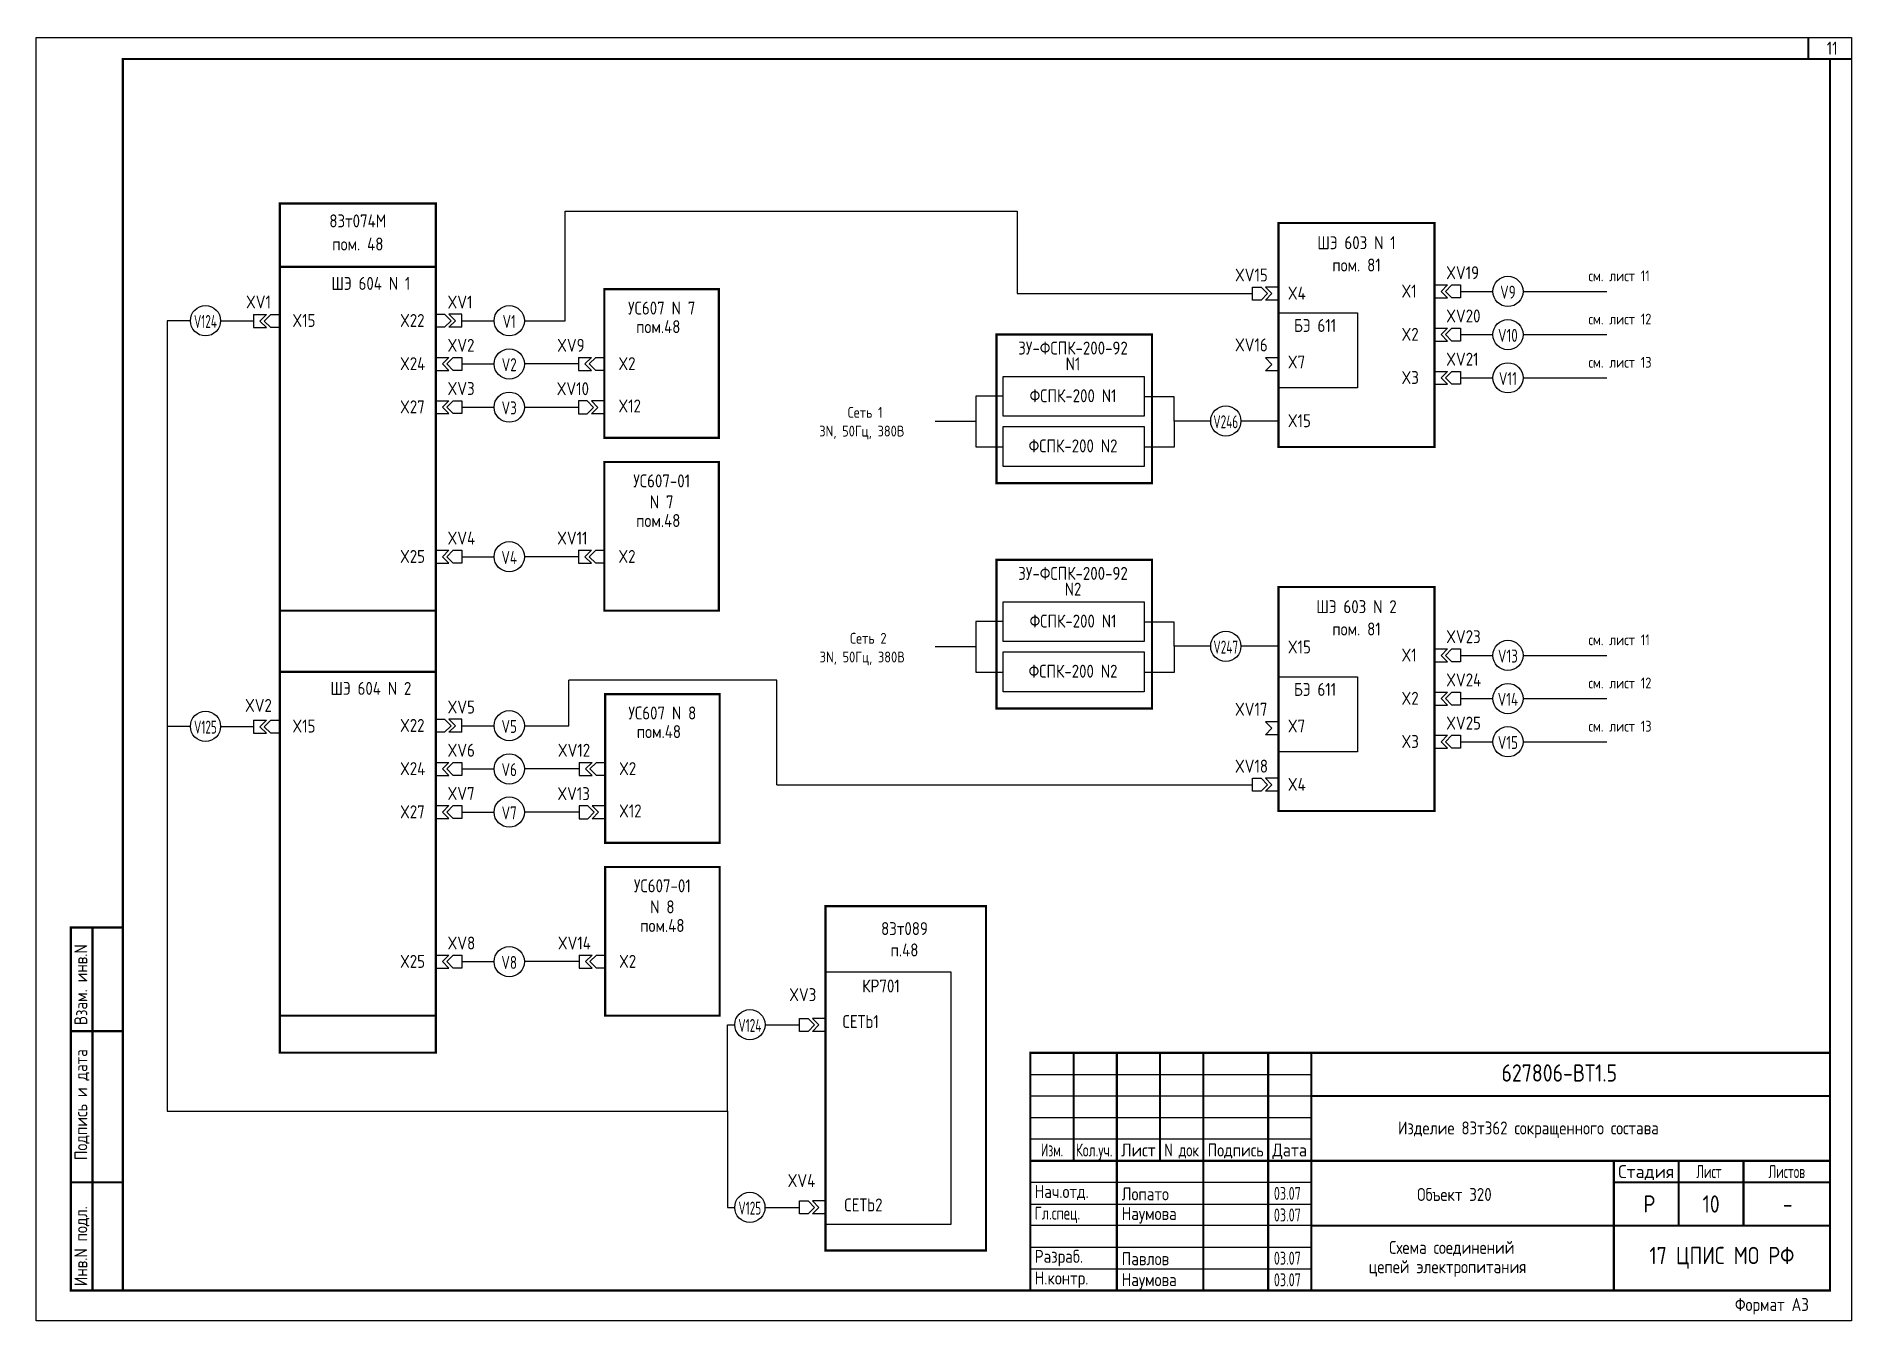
# Model space of a CAD drawing. Header units: millimetres. Extents: x -1014 to 2091, y -2505 to -1739.
# Drawn here: x -1014 to -593.8, y -2036.3 to -1739.1 of the extents above; entities that cross this region are included whole.
import ezdxf
from ezdxf.enums import TextEntityAlignment as Align

# ---------------------------------------------------------------- set-up
doc = ezdxf.new("R2010")
doc.units = ezdxf.units.MM
doc.layers.add('FORMAT', color=7, linetype='Continuous')
doc.styles.add('SIMPLEX', font='simplex.shx', dxfattribs={"width": 0.75})
doc.styles.add('SIMPLEX1', font='Simplex.shx', dxfattribs={"width": 0.8})
doc.styles.add('SN', font='Simplex.shx', dxfattribs={"width": 0.8, "oblique": 15})
doc.styles.get("Standard").update_dxf_attribs({"font": 'simplex.shx', "width": 0.8, "height": 2.5})

msp = doc.modelspace()

# ---------------------------------------------------------------- texts
at = {"width": 0.8}
for s, p in [('83т074М', (-939.61, -1781.81)), ('пом. 48', (-939.61, -1787.16)), ('ШЭ 603 N 1', (-708.55, -1786.86)), ('ШЭ 604 N 1', (-936.59, -1796.28)), ('УС607 N 7', (-869.31, -1801.98)), ('пом.48 ', (-869.31, -1806.29)), ('ЗУ-ФСПК-200-92', (-774.14, -1811.24)), ('N1', (-774.14, -1814.89)), ('ФСПК-200 N1', (-774.14, -1822.28)), ('ФСПК-200 N2', (-774.14, -1833.88)), ('УС607-01', (-869.31, -1841.98)), ('N 7', (-869.31, -1846.85)), ('пом.48 ', (-869.31, -1851.16)), ('ЗУ-ФСПК-200-92', (-774.14, -1863.39)), ('N2', (-774.14, -1867.04)), ('ШЭ 603 N 2', (-708.55, -1871.09)), ('ФСПК-200 N1', (-774.14, -1874.43)), ('ФСПК-200 N2', (-774.14, -1886.03)), ('ШЭ 604 N 2', (-936.59, -1890)), ('УС607 N 8', (-869.16, -1895.7)), ('пом.48 ', (-869.16, -1900.01)), ('УС607-01', (-869.16, -1935.7)), ('N 8', (-869.16, -1940.57)), ('пом.48', (-869.16, -1944.88))]:
    msp.add_text(s, height=3, dxfattribs=at).set_placement(p, align=Align.MIDDLE_CENTER)
at = {"linetype": 'Continuous', "style": 'SIMPLEX1', "width": 0.8}
for s, p in [('XV15', (-736.67, -1795.83)), ('XV19', (-687.79, -1795.31)), ('X4', (-724.43, -1800.03)), ('X1', (-698.13, -1799.56)), ('XV1', (-918.85, -1802.1)), ('XV20', (-687.79, -1805.31)), ('X15', (-954.75, -1806.35)), ('X22', (-929.85, -1806.35)), ('БЭ 611', (-723.01, -1807.51)), ('X2', (-698.13, -1809.56)), ('XV2', (-918.85, -1812.1)), ('XV9', (-893.49, -1812.1)), ('XV16', (-736.67, -1812.01)), ('X24', (-929.85, -1816.35)), ('X2', (-879.32, -1816.35)), ('X7', (-724.43, -1815.97)), ('XV21', (-687.79, -1815.31)), ('XV3', (-918.85, -1822.1)), ('XV10', (-893.6, -1822.15)), ('X3', (-698.13, -1819.56)), ('X27', (-929.85, -1826.35)), ('X12', (-879.32, -1826.14)), ('X15', (-724.43, -1829.56)), ('XV4', (-918.85, -1856.72)), ('XV11', (-893.49, -1856.72)), ('X25', (-929.85, -1860.96)), ('X2', (-879.32, -1860.96)), ('XV23', (-687.79, -1879.54)), ('X15', (-724.43, -1881.91)), ('X1', (-698.13, -1883.79)), ('XV24', (-687.79, -1889.54)), ('БЭ 611', (-723.01, -1891.74)), ('X2', (-698.13, -1893.79)), ('XV5', (-918.85, -1895.82)), ('XV17', (-736.67, -1896.33)), ('X15', (-954.75, -1900.22)), ('X22', (-929.85, -1900.07)), ('X7', (-724.43, -1900.21)), ('XV25', (-687.79, -1899.54)), ('XV6', (-918.85, -1905.82)), ('XV12', (-893.33, -1905.82)), ('X3', (-698.13, -1903.79)), ('X24', (-929.85, -1910.07)), ('X2', (-879.17, -1910.07)), ('XV18', (-736.67, -1909.5)), ('X4', (-724.43, -1913.71)), ('XV7', (-918.85, -1915.82)), ('XV13', (-893.44, -1915.87)), ('X27', (-929.85, -1920.07)), ('X12', (-879.17, -1919.86)), ('XV8', (-918.85, -1950.44)), ('XV14', (-893.33, -1950.44)), ('X25', (-929.85, -1954.68)), ('X2', (-879.17, -1954.68))]:
    msp.add_text(s, height=3, dxfattribs=at).set_placement(p)
at = {"color": 2, "width": 0.8}
for p in [(-708.55, -1792.02), (-708.55, -1876.26)]:
    msp.add_text('пом. 81', height=3, dxfattribs=at).set_placement(p, align=Align.MIDDLE_CENTER)
at = {"width": 0.8}
for s, p in [('см. лист 11', (-654.88, -1795.78)), ('см. лист 12', (-654.88, -1805.78)), ('см. лист 13', (-654.88, -1815.78)), ('Сеть 1', (-826.26, -1827.38)), ('3N, 50Гц, 380В', (-832.85, -1831.71)), ('Сеть 2', (-825.72, -1879.65)), ('см. лист 11', (-654.88, -1880.01)), ('3N, 50Гц, 380В', (-832.76, -1883.98)), ('см. лист 12', (-654.88, -1890.01)), ('см. лист 13', (-654.88, -1900.01))]:
    msp.add_text(s, height=2.5, dxfattribs=at).set_placement(p)
at = {"color": 4, "linetype": 'Continuous', "style": 'SIMPLEX1'}
for s, width, p in [('V9', 0.7, (-673.52, -1798.3)), ('V124', 0.6, (-974.87, -1805.09)), ('V1', 0.7, (-904.59, -1805.09)), ('V10', 0.7, (-673.52, -1808.3)), ('V2', 0.7, (-904.59, -1815.09)), ('V11', 0.7, (-673.52, -1818.3)), ('V3', 0.7, (-904.59, -1825.09)), ('V246', 0.6, (-738.8, -1828.3)), ('V4', 0.7, (-904.59, -1859.71)), ('V247', 0.6, (-738.8, -1880.45)), ('V13', 0.7, (-673.52, -1882.53)), ('V14', 0.7, (-673.52, -1892.53)), ('V125', 0.6, (-974.87, -1898.97)), ('V5', 0.7, (-904.59, -1898.81)), ('V15', 0.7, (-673.52, -1902.53)), ('V6', 0.7, (-904.59, -1908.81)), ('V7', 0.7, (-904.59, -1918.81)), ('V8', 0.7, (-904.59, -1953.43)), ('V124', 0.6, (-848.91, -1968.01)), ('V125', 0.6, (-848.92, -2010.29))]:
    msp.add_text(s, height=3, dxfattribs=dict(at, width=width)).set_placement(p, align=Align.MIDDLE_CENTER)
at = {"color": 1, "linetype": 'Continuous', "style": 'SIMPLEX1', "width": 0.8}
for s, p in [('XV1', (-962.61, -1800.57)), ('XV2', (-962.61, -1893.94)), ('XV3', (-836.67, -1960.89)), ('XV4', (-836.97, -2003.91))]:
    msp.add_text(s, height=3, dxfattribs=at).set_placement(p, align=Align.MIDDLE_CENTER)
at = {"linetype": 'Continuous', "style": 'SIMPLEX1', "width": 0.8}
for s, p in [('83т089', (-813.13, -1945.6)), ('п.48', (-813.13, -1950.54)), ('КР701', (-818.57, -1958.88)), ('СЕТЬ1', (-823.27, -1967.11)), ('СЕТЬ2', (-822.63, -2009.55))]:
    msp.add_text(s, height=3, dxfattribs=at).set_placement(p, align=Align.MIDDLE_CENTER)
at = {"layer": 'FORMAT', "style": 'SN', "width": 0.8}
for s, height, p in [('11', 3, (-598.5, -1741.84)), ('Р', 4, (-640.78, -2009.34)), ('10', 4, (-626.5, -2009.34)), ('-', 4, (-608.78, -2009.34))]:
    msp.add_text(s, height=height, dxfattribs=at).set_placement(p, align=Align.MIDDLE)
at = {"layer": 'FORMAT', "linetype": 'Continuous', "style": 'SN', "width": 0.8}
for s, p in [('Взам. инв.N', (-1002.21, -1967.92)), ('Инв.N подл.', (-1002.21, -2028.34))]:
    msp.add_text(s, height=3, rotation=90, dxfattribs=at).set_placement(p)
msp.add_text('Подпись и дата', height=3, rotation=90, dxfattribs=at).set_placement((-1002.21, -1986.34), align=Align.CENTER)
at = {"layer": 'FORMAT', "style": 'SIMPLEX', "width": 0.8}
msp.add_text('627806-ВТ1.5', height=4, dxfattribs=at).set_placement((-661.63, -1981.01), align=Align.CENTER)
at = {"layer": 'FORMAT', "linetype": 'Continuous', "style": 'SN'}
for s, width, p in [('Изделие 83т362 сокращенного состава', 0.8, (-698.95, -1993.24)), ('Нач.отд.', 0.8, (-783, -2007.95)), ('Лопато', 0.8, (-762.88, -2008.49)), ('03.07', 0.65, (-727.67, -2008.38)), ('Объект 320', 0.8, (-694.53, -2008.63)), ('Гл.спец.', 0.7, (-783, -2012.95)), ('Наумова', 0.8, (-762.88, -2013.05)), ('03.07', 0.65, (-727.67, -2013.38)), ('Разраб.    ', 0.8, (-783, -2022.95)), ('Павлов', 0.8, (-762.88, -2023.5)), ('03.07', 0.65, (-727.67, -2023.38)), ('Схема соединений', 0.8, (-700.99, -2020.88)), ('Н.контр.', 0.8, (-783, -2027.97)), ('Наумова', 0.8, (-762.88, -2028.35)), ('03.07', 0.65, (-727.67, -2028.38)), ('цепей электропитания', 0.8, (-705.71, -2025.35)), ('Формат А3', 0.8, (-621, -2034.1))]:
    msp.add_text(s, height=3, dxfattribs=dict(at, width=width)).set_placement(p)
at = {"layer": 'FORMAT', "linetype": 'Continuous', "style": 'SN', "width": 0.622222}
for s, p in [('Изм.', (-779, -1998.34)), ('Лист', (-627, -2003.34)), ('Листов', (-609, -2003.34))]:
    msp.add_text(s, height=3, dxfattribs=at).set_placement(p, align=Align.CENTER)
at = {"layer": 'FORMAT', "linetype": 'Continuous', "style": 'SN'}
for s, width, p, p2 in [('Кол.уч.', 0.589109, (-773.5, -1998.34), (-765, -1998.34)), ('Лист', 0.666667, (-763, -1998.34), (-755, -1998.34)), ('N док', 0.589474, (-753, -1998.34), (-745, -1998.34)), ('Подпись', 0.684211, (-743, -1998.34), (-730, -1998.34)), ('Дата', 0.622222, (-728, -1998.34), (-720, -1998.34)), ('Стадия', 0.745902, (-648, -2003.34), (-635, -2003.34))]:
    msp.add_text(s, height=3, dxfattribs=dict(at, width=width)).set_placement(p, p2, align=Align.FIT)
at = {"layer": 'FORMAT', "linetype": 'Continuous', "ltscale": 10, "style": 'SN', "width": 0.8}
msp.add_text('17 ЦПИС МО РФ', height=4, dxfattribs=at).set_placement((-624, -2021.79), align=Align.MIDDLE)

# ---------------------------------------------------------------- linework, layer by layer
for p, q in [((-891.67, -1804.92), (-891.67, -1779.55)), ((-891.67, -1779.55), (-787.08, -1779.55)), ((-787.08, -1779.55), (-787.08, -1798.64)), ((-787.08, -1798.64), (-732.61, -1798.64)), ((-726.61, -1800.14), (-726.61, -1797.14)), ((-690.49, -1796.63), (-690.49, -1799.63)), ((-684.49, -1798.13), (-677.01, -1798.13)), ((-670.01, -1798.13), (-650.6, -1798.13)), ((-978.36, -1804.92), (-983.74, -1804.92)), ((-983.74, -1804.92), (-983.74, -1987.84)), ((-971.36, -1804.92), (-963.76, -1804.92)), ((-963.76, -1803.49), (-963.76, -1806.49)), ((-915.55, -1806.42), (-915.55, -1803.42)), ((-915.55, -1804.92), (-908.08, -1804.92)), ((-901.08, -1804.92), (-891.67, -1804.92)), ((-690.49, -1806.63), (-690.49, -1809.63)), ((-684.49, -1808.13), (-677.01, -1808.13)), ((-670.01, -1808.13), (-650.6, -1808.13)), ((-921.55, -1813.42), (-921.55, -1816.42)), ((-915.55, -1814.92), (-908.08, -1814.92)), ((-888.56, -1814.92), (-901.08, -1814.92)), ((-888.56, -1813.42), (-888.56, -1816.42)), ((-726.61, -1816.51), (-726.61, -1813.51)), ((-790.3, -1817.79), (-757.71, -1817.79)), ((-790.3, -1827.01), (-790.3, -1817.79)), ((-757.71, -1817.79), (-757.71, -1827.01)), ((-690.49, -1816.63), (-690.49, -1819.63)), ((-684.49, -1818.13), (-677.01, -1818.13)), ((-670.01, -1818.13), (-650.6, -1818.13)), ((-921.55, -1823.42), (-921.55, -1826.42)), ((-882.56, -1823.46), (-882.56, -1826.46)), ((-790.3, -1822.4), (-796.59, -1822.4)), ((-796.59, -1822.4), (-796.59, -1834.12)), ((-750.73, -1822.49), (-757.71, -1822.49)), ((-750.73, -1828.12), (-750.73, -1822.49)), ((-915.55, -1824.92), (-908.08, -1824.92)), ((-888.56, -1824.96), (-901.08, -1824.96)), ((-757.71, -1827.01), (-790.3, -1827.01)), ((-690.49, -1826.63), (-690.49, -1829.63)), ((-796.59, -1828.26), (-806.02, -1828.26)), ((-790.3, -1829.4), (-757.71, -1829.4)), ((-790.3, -1838.62), (-790.3, -1829.4)), ((-757.71, -1829.4), (-757.71, -1838.62)), ((-742.29, -1828.12), (-750.73, -1828.12)), ((-750.73, -1828.12), (-750.73, -1834.14)), ((-726.61, -1828.12), (-735.29, -1828.12)), ((-796.59, -1834.12), (-790.3, -1834.12)), ((-750.73, -1834.14), (-757.71, -1834.14)), ((-757.71, -1838.62), (-790.3, -1838.62)), ((-921.55, -1858.03), (-921.55, -1861.03)), ((-915.55, -1859.53), (-908.08, -1859.53)), ((-888.56, -1859.53), (-901.08, -1859.53)), ((-888.56, -1858.03), (-888.56, -1861.03)), ((-790.3, -1869.94), (-757.71, -1869.94)), ((-790.3, -1879.16), (-790.3, -1869.94)), ((-757.71, -1869.94), (-757.71, -1879.16)), ((-790.3, -1874.55), (-796.59, -1874.55)), ((-796.59, -1874.55), (-796.59, -1886.27)), ((-750.73, -1874.64), (-757.71, -1874.64)), ((-750.73, -1880.27), (-750.73, -1874.64)), ((-796.59, -1880.41), (-806.02, -1880.41)), ((-757.71, -1879.16), (-790.3, -1879.16)), ((-790.3, -1881.55), (-757.71, -1881.55)), ((-790.3, -1890.77), (-790.3, -1881.55)), ((-757.71, -1881.55), (-757.71, -1890.77)), ((-742.29, -1880.27), (-750.73, -1880.27)), ((-750.73, -1880.27), (-750.73, -1886.3)), ((-726.61, -1880.27), (-735.29, -1880.27)), ((-690.49, -1880.86), (-690.49, -1883.86)), ((-684.49, -1882.36), (-677.01, -1882.36)), ((-670.01, -1882.36), (-650.6, -1882.36)), ((-796.59, -1886.27), (-790.3, -1886.27)), ((-750.73, -1886.3), (-757.71, -1886.3)), ((-890.8, -1898.64), (-890.8, -1888.13)), ((-842.68, -1888.13), (-890.8, -1888.13)), ((-842.68, -1912.32), (-842.68, -1888.13)), ((-757.71, -1890.77), (-790.3, -1890.77)), ((-690.49, -1890.86), (-690.49, -1893.86)), ((-684.49, -1892.36), (-677.01, -1892.36)), ((-670.01, -1892.36), (-650.6, -1892.36)), ((-978.36, -1898.79), (-983.74, -1898.79)), ((-971.36, -1898.79), (-963.76, -1898.79)), ((-963.76, -1897.37), (-963.76, -1900.37)), ((-915.55, -1900.14), (-915.55, -1897.14)), ((-915.55, -1898.64), (-908.08, -1898.64)), ((-901.08, -1898.64), (-890.8, -1898.64)), ((-726.61, -1900.74), (-726.61, -1897.74)), ((-690.49, -1900.86), (-690.49, -1903.86)), ((-684.49, -1902.36), (-677.01, -1902.36)), ((-670.01, -1902.36), (-650.6, -1902.36)), ((-921.55, -1907.14), (-921.55, -1910.14)), ((-888.4, -1907.14), (-888.4, -1910.14)), ((-915.55, -1908.64), (-908.08, -1908.64)), ((-888.4, -1908.64), (-901.08, -1908.64)), ((-726.61, -1913.82), (-726.61, -1910.82)), ((-690.49, -1910.86), (-690.49, -1913.86)), ((-842.68, -1912.32), (-732.61, -1912.32)), ((-921.55, -1917.14), (-921.55, -1920.14)), ((-915.55, -1918.64), (-908.08, -1918.64)), ((-888.4, -1918.68), (-901.08, -1918.68)), ((-882.4, -1917.18), (-882.4, -1920.18)), ((-921.55, -1951.75), (-921.55, -1954.75)), ((-915.55, -1953.25), (-908.08, -1953.25)), ((-888.4, -1953.25), (-901.08, -1953.25)), ((-888.4, -1951.75), (-888.4, -1954.75)), ((-854.05, -1987.84), (-854.05, -1967.84)), ((-854.05, -1967.84), (-852.4, -1967.84)), ((-845.4, -1967.84), (-837.42, -1967.84)), ((-983.74, -1987.84), (-854.05, -1987.84)), ((-854.05, -1987.84), (-854.05, -2010.12)), ((-854.05, -2010.12), (-852.41, -2010.12)), ((-845.41, -2010.12), (-837.42, -2010.12))]:
    msp.add_line(p, q)
at = {"ltscale": 2}
for p, q in [((-732.61, -1800.14), (-732.61, -1797.14)), ((-732.61, -1797.14), (-730.61, -1797.14)), ((-732.61, -1800.14), (-732.61, -1797.14)), ((-732.61, -1797.14), (-730.61, -1797.14)), ((-730.61, -1797.14), (-729.11, -1798.64)), ((-730.61, -1797.14), (-729.11, -1798.64)), ((-730.61, -1800.14), (-729.11, -1798.64)), ((-730.61, -1800.14), (-729.11, -1798.64)), ((-726.61, -1797.14), (-729.61, -1797.14)), ((-729.61, -1797.14), (-728.11, -1798.64)), ((-726.61, -1797.14), (-729.61, -1797.14)), ((-729.61, -1797.14), (-728.11, -1798.64)), ((-729.61, -1800.14), (-728.11, -1798.64)), ((-729.61, -1800.14), (-728.11, -1798.64)), ((-690.49, -1796.63), (-687.49, -1796.63)), ((-690.49, -1796.63), (-687.49, -1796.63)), ((-687.49, -1796.63), (-688.99, -1798.13)), ((-687.49, -1796.63), (-688.99, -1798.13)), ((-687.49, -1799.63), (-688.99, -1798.13)), ((-687.49, -1799.63), (-688.99, -1798.13)), ((-686.49, -1796.63), (-687.99, -1798.13)), ((-686.49, -1796.63), (-687.99, -1798.13)), ((-686.49, -1799.63), (-687.99, -1798.13)), ((-686.49, -1799.63), (-687.99, -1798.13)), ((-686.49, -1796.63), (-684.49, -1796.63)), ((-686.49, -1796.63), (-684.49, -1796.63)), ((-684.49, -1796.63), (-684.49, -1799.63)), ((-684.49, -1796.63), (-684.49, -1799.63)), ((-730.61, -1800.14), (-732.61, -1800.14)), ((-730.61, -1800.14), (-732.61, -1800.14)), ((-726.61, -1800.14), (-729.61, -1800.14)), ((-726.61, -1800.14), (-729.61, -1800.14)), ((-690.49, -1799.63), (-687.49, -1799.63)), ((-690.49, -1799.63), (-687.49, -1799.63)), ((-684.49, -1799.63), (-686.49, -1799.63)), ((-684.49, -1799.63), (-686.49, -1799.63)), ((-963.76, -1803.49), (-960.76, -1803.49)), ((-963.76, -1803.49), (-960.76, -1803.49)), ((-963.76, -1806.49), (-960.76, -1806.49)), ((-963.76, -1806.49), (-960.76, -1806.49)), ((-960.76, -1803.49), (-962.26, -1804.99)), ((-960.76, -1803.49), (-962.26, -1804.99)), ((-960.76, -1806.49), (-962.26, -1804.99)), ((-960.76, -1806.49), (-962.26, -1804.99)), ((-959.76, -1803.49), (-961.26, -1804.99)), ((-959.76, -1803.49), (-961.26, -1804.99)), ((-959.76, -1806.49), (-961.26, -1804.99)), ((-959.76, -1806.49), (-961.26, -1804.99)), ((-959.76, -1803.49), (-957.76, -1803.49)), ((-959.76, -1803.49), (-957.76, -1803.49)), ((-957.76, -1806.49), (-959.76, -1806.49)), ((-957.76, -1806.49), (-959.76, -1806.49)), ((-921.55, -1806.42), (-921.55, -1803.42)), ((-921.55, -1803.42), (-919.55, -1803.42)), ((-921.55, -1806.42), (-921.55, -1803.42)), ((-921.55, -1803.42), (-919.55, -1803.42)), ((-919.55, -1806.42), (-921.55, -1806.42)), ((-919.55, -1806.42), (-921.55, -1806.42)), ((-919.55, -1803.42), (-918.05, -1804.92)), ((-919.55, -1803.42), (-918.05, -1804.92)), ((-919.55, -1806.42), (-918.05, -1804.92)), ((-919.55, -1806.42), (-918.05, -1804.92)), ((-915.55, -1803.42), (-918.55, -1803.42)), ((-918.55, -1803.42), (-917.05, -1804.92)), ((-915.55, -1803.42), (-918.55, -1803.42)), ((-918.55, -1803.42), (-917.05, -1804.92)), ((-918.55, -1806.42), (-917.05, -1804.92)), ((-918.55, -1806.42), (-917.05, -1804.92)), ((-915.55, -1806.42), (-918.55, -1806.42)), ((-915.55, -1806.42), (-918.55, -1806.42)), ((-690.49, -1806.63), (-687.49, -1806.63)), ((-690.49, -1806.63), (-687.49, -1806.63)), ((-687.49, -1806.63), (-688.99, -1808.13)), ((-687.49, -1806.63), (-688.99, -1808.13)), ((-686.49, -1806.63), (-687.99, -1808.13)), ((-686.49, -1806.63), (-687.99, -1808.13)), ((-686.49, -1806.63), (-684.49, -1806.63)), ((-686.49, -1806.63), (-684.49, -1806.63)), ((-684.49, -1806.63), (-684.49, -1809.63)), ((-684.49, -1806.63), (-684.49, -1809.63)), ((-690.49, -1809.63), (-687.49, -1809.63)), ((-690.49, -1809.63), (-687.49, -1809.63)), ((-687.49, -1809.63), (-688.99, -1808.13)), ((-687.49, -1809.63), (-688.99, -1808.13)), ((-686.49, -1809.63), (-687.99, -1808.13)), ((-686.49, -1809.63), (-687.99, -1808.13)), ((-684.49, -1809.63), (-686.49, -1809.63)), ((-684.49, -1809.63), (-686.49, -1809.63)), ((-921.55, -1813.42), (-918.55, -1813.42)), ((-921.55, -1813.42), (-918.55, -1813.42)), ((-918.55, -1813.42), (-920.05, -1814.92)), ((-918.55, -1813.42), (-920.05, -1814.92)), ((-918.55, -1816.42), (-920.05, -1814.92)), ((-918.55, -1816.42), (-920.05, -1814.92)), ((-917.55, -1813.42), (-919.05, -1814.92)), ((-917.55, -1813.42), (-919.05, -1814.92)), ((-917.55, -1816.42), (-919.05, -1814.92)), ((-917.55, -1816.42), (-919.05, -1814.92)), ((-917.55, -1813.42), (-915.55, -1813.42)), ((-917.55, -1813.42), (-915.55, -1813.42)), ((-915.55, -1813.42), (-915.55, -1816.42)), ((-915.55, -1813.42), (-915.55, -1816.42)), ((-888.56, -1813.42), (-885.56, -1813.42)), ((-888.56, -1813.42), (-885.56, -1813.42)), ((-885.56, -1813.42), (-887.06, -1814.92)), ((-885.56, -1813.42), (-887.06, -1814.92)), ((-885.56, -1816.42), (-887.06, -1814.92)), ((-885.56, -1816.42), (-887.06, -1814.92)), ((-884.56, -1813.42), (-886.06, -1814.92)), ((-884.56, -1813.42), (-886.06, -1814.92)), ((-884.56, -1816.42), (-886.06, -1814.92)), ((-884.56, -1816.42), (-886.06, -1814.92)), ((-884.56, -1813.42), (-882.56, -1813.42)), ((-884.56, -1813.42), (-882.56, -1813.42)), ((-882.56, -1813.42), (-882.56, -1816.42)), ((-882.56, -1813.42), (-882.56, -1816.42)), ((-726.61, -1813.51), (-729.61, -1813.51)), ((-729.61, -1813.51), (-728.11, -1815.01)), ((-726.61, -1813.51), (-729.61, -1813.51)), ((-729.61, -1813.51), (-728.11, -1815.01)), ((-729.61, -1816.51), (-728.11, -1815.01)), ((-729.61, -1816.51), (-728.11, -1815.01)), ((-921.55, -1816.42), (-918.55, -1816.42)), ((-921.55, -1816.42), (-918.55, -1816.42)), ((-915.55, -1816.42), (-917.55, -1816.42)), ((-915.55, -1816.42), (-917.55, -1816.42)), ((-888.56, -1816.42), (-885.56, -1816.42)), ((-888.56, -1816.42), (-885.56, -1816.42)), ((-882.56, -1816.42), (-884.56, -1816.42)), ((-882.56, -1816.42), (-884.56, -1816.42)), ((-726.61, -1816.51), (-729.61, -1816.51)), ((-726.61, -1816.51), (-729.61, -1816.51)), ((-690.49, -1816.63), (-687.49, -1816.63)), ((-690.49, -1816.63), (-687.49, -1816.63)), ((-690.49, -1819.63), (-687.49, -1819.63)), ((-690.49, -1819.63), (-687.49, -1819.63)), ((-687.49, -1816.63), (-688.99, -1818.13)), ((-687.49, -1816.63), (-688.99, -1818.13)), ((-687.49, -1819.63), (-688.99, -1818.13)), ((-687.49, -1819.63), (-688.99, -1818.13)), ((-686.49, -1816.63), (-687.99, -1818.13)), ((-686.49, -1816.63), (-687.99, -1818.13)), ((-686.49, -1819.63), (-687.99, -1818.13)), ((-686.49, -1819.63), (-687.99, -1818.13)), ((-686.49, -1816.63), (-684.49, -1816.63)), ((-686.49, -1816.63), (-684.49, -1816.63)), ((-684.49, -1819.63), (-686.49, -1819.63)), ((-684.49, -1819.63), (-686.49, -1819.63)), ((-684.49, -1816.63), (-684.49, -1819.63)), ((-684.49, -1816.63), (-684.49, -1819.63)), ((-921.55, -1823.42), (-918.55, -1823.42)), ((-921.55, -1823.42), (-918.55, -1823.42)), ((-918.55, -1823.42), (-920.05, -1824.92)), ((-918.55, -1823.42), (-920.05, -1824.92)), ((-917.55, -1823.42), (-919.05, -1824.92)), ((-917.55, -1823.42), (-919.05, -1824.92)), ((-917.55, -1823.42), (-915.55, -1823.42)), ((-917.55, -1823.42), (-915.55, -1823.42)), ((-915.55, -1823.42), (-915.55, -1826.42)), ((-915.55, -1823.42), (-915.55, -1826.42)), ((-886.56, -1823.46), (-888.56, -1823.46)), ((-888.56, -1823.46), (-888.56, -1826.46)), ((-886.56, -1823.46), (-888.56, -1823.46)), ((-888.56, -1823.46), (-888.56, -1826.46)), ((-886.56, -1823.46), (-885.06, -1824.96)), ((-886.56, -1823.46), (-885.06, -1824.96)), ((-882.56, -1823.46), (-885.56, -1823.46)), ((-885.56, -1823.46), (-884.06, -1824.96)), ((-882.56, -1823.46), (-885.56, -1823.46)), ((-885.56, -1823.46), (-884.06, -1824.96)), ((-921.55, -1826.42), (-918.55, -1826.42)), ((-921.55, -1826.42), (-918.55, -1826.42)), ((-918.55, -1826.42), (-920.05, -1824.92)), ((-918.55, -1826.42), (-920.05, -1824.92)), ((-917.55, -1826.42), (-919.05, -1824.92)), ((-917.55, -1826.42), (-919.05, -1824.92)), ((-915.55, -1826.42), (-917.55, -1826.42)), ((-915.55, -1826.42), (-917.55, -1826.42)), ((-888.56, -1826.46), (-886.56, -1826.46)), ((-888.56, -1826.46), (-886.56, -1826.46)), ((-886.56, -1826.46), (-885.06, -1824.96)), ((-886.56, -1826.46), (-885.06, -1824.96)), ((-885.56, -1826.46), (-884.06, -1824.96)), ((-885.56, -1826.46), (-884.06, -1824.96)), ((-882.56, -1826.46), (-885.56, -1826.46)), ((-882.56, -1826.46), (-885.56, -1826.46)), ((-921.55, -1858.03), (-918.55, -1858.03)), ((-921.55, -1858.03), (-918.55, -1858.03)), ((-921.55, -1861.03), (-918.55, -1861.03)), ((-921.55, -1861.03), (-918.55, -1861.03)), ((-918.55, -1858.03), (-920.05, -1859.53)), ((-918.55, -1858.03), (-920.05, -1859.53)), ((-918.55, -1861.03), (-920.05, -1859.53)), ((-918.55, -1861.03), (-920.05, -1859.53)), ((-917.55, -1858.03), (-919.05, -1859.53)), ((-917.55, -1858.03), (-919.05, -1859.53)), ((-917.55, -1861.03), (-919.05, -1859.53)), ((-917.55, -1861.03), (-919.05, -1859.53)), ((-917.55, -1858.03), (-915.55, -1858.03)), ((-917.55, -1858.03), (-915.55, -1858.03)), ((-915.55, -1861.03), (-917.55, -1861.03)), ((-915.55, -1861.03), (-917.55, -1861.03)), ((-915.55, -1858.03), (-915.55, -1861.03)), ((-915.55, -1858.03), (-915.55, -1861.03)), ((-888.56, -1858.03), (-885.56, -1858.03)), ((-888.56, -1858.03), (-885.56, -1858.03)), ((-888.56, -1861.03), (-885.56, -1861.03)), ((-888.56, -1861.03), (-885.56, -1861.03)), ((-885.56, -1858.03), (-887.06, -1859.53)), ((-885.56, -1858.03), (-887.06, -1859.53)), ((-885.56, -1861.03), (-887.06, -1859.53)), ((-885.56, -1861.03), (-887.06, -1859.53)), ((-884.56, -1858.03), (-886.06, -1859.53)), ((-884.56, -1858.03), (-886.06, -1859.53)), ((-884.56, -1861.03), (-886.06, -1859.53)), ((-884.56, -1861.03), (-886.06, -1859.53)), ((-884.56, -1858.03), (-882.56, -1858.03)), ((-884.56, -1858.03), (-882.56, -1858.03)), ((-882.56, -1861.03), (-884.56, -1861.03)), ((-882.56, -1861.03), (-884.56, -1861.03)), ((-882.56, -1858.03), (-882.56, -1861.03)), ((-882.56, -1858.03), (-882.56, -1861.03)), ((-690.49, -1880.86), (-687.49, -1880.86)), ((-690.49, -1880.86), (-687.49, -1880.86)), ((-687.49, -1880.86), (-688.99, -1882.36)), ((-687.49, -1880.86), (-688.99, -1882.36)), ((-687.49, -1883.86), (-688.99, -1882.36)), ((-687.49, -1883.86), (-688.99, -1882.36)), ((-686.49, -1880.86), (-687.99, -1882.36)), ((-686.49, -1880.86), (-687.99, -1882.36)), ((-686.49, -1883.86), (-687.99, -1882.36)), ((-686.49, -1883.86), (-687.99, -1882.36)), ((-686.49, -1880.86), (-684.49, -1880.86)), ((-686.49, -1880.86), (-684.49, -1880.86)), ((-684.49, -1880.86), (-684.49, -1883.86)), ((-684.49, -1880.86), (-684.49, -1883.86)), ((-690.49, -1883.86), (-687.49, -1883.86)), ((-690.49, -1883.86), (-687.49, -1883.86)), ((-684.49, -1883.86), (-686.49, -1883.86)), ((-684.49, -1883.86), (-686.49, -1883.86)), ((-690.49, -1890.86), (-687.49, -1890.86)), ((-690.49, -1890.86), (-687.49, -1890.86)), ((-687.49, -1890.86), (-688.99, -1892.36)), ((-687.49, -1890.86), (-688.99, -1892.36)), ((-686.49, -1890.86), (-687.99, -1892.36)), ((-686.49, -1890.86), (-687.99, -1892.36)), ((-686.49, -1890.86), (-684.49, -1890.86)), ((-686.49, -1890.86), (-684.49, -1890.86)), ((-684.49, -1890.86), (-684.49, -1893.86)), ((-684.49, -1890.86), (-684.49, -1893.86)), ((-690.49, -1893.86), (-687.49, -1893.86)), ((-690.49, -1893.86), (-687.49, -1893.86)), ((-687.49, -1893.86), (-688.99, -1892.36)), ((-687.49, -1893.86), (-688.99, -1892.36)), ((-686.49, -1893.86), (-687.99, -1892.36)), ((-686.49, -1893.86), (-687.99, -1892.36)), ((-684.49, -1893.86), (-686.49, -1893.86)), ((-684.49, -1893.86), (-686.49, -1893.86)), ((-963.76, -1897.37), (-960.76, -1897.37)), ((-963.76, -1897.37), (-960.76, -1897.37)), ((-960.76, -1897.37), (-962.26, -1898.87)), ((-960.76, -1897.37), (-962.26, -1898.87)), ((-960.76, -1900.37), (-962.26, -1898.87)), ((-960.76, -1900.37), (-962.26, -1898.87)), ((-959.76, -1897.37), (-961.26, -1898.87)), ((-959.76, -1897.37), (-961.26, -1898.87)), ((-959.76, -1900.37), (-961.26, -1898.87)), ((-959.76, -1900.37), (-961.26, -1898.87)), ((-959.76, -1897.37), (-957.76, -1897.37)), ((-959.76, -1897.37), (-957.76, -1897.37)), ((-921.55, -1900.14), (-921.55, -1897.14)), ((-921.55, -1897.14), (-919.55, -1897.14)), ((-921.55, -1900.14), (-921.55, -1897.14)), ((-921.55, -1897.14), (-919.55, -1897.14)), ((-919.55, -1897.14), (-918.05, -1898.64)), ((-919.55, -1897.14), (-918.05, -1898.64)), ((-919.55, -1900.14), (-918.05, -1898.64)), ((-919.55, -1900.14), (-918.05, -1898.64)), ((-915.55, -1897.14), (-918.55, -1897.14)), ((-918.55, -1897.14), (-917.05, -1898.64)), ((-915.55, -1897.14), (-918.55, -1897.14)), ((-918.55, -1897.14), (-917.05, -1898.64)), ((-918.55, -1900.14), (-917.05, -1898.64)), ((-918.55, -1900.14), (-917.05, -1898.64)), ((-726.61, -1897.74), (-729.61, -1897.74)), ((-729.61, -1897.74), (-728.11, -1899.24)), ((-726.61, -1897.74), (-729.61, -1897.74)), ((-729.61, -1897.74), (-728.11, -1899.24)), ((-729.61, -1900.74), (-728.11, -1899.24)), ((-729.61, -1900.74), (-728.11, -1899.24)), ((-963.76, -1900.37), (-960.76, -1900.37)), ((-963.76, -1900.37), (-960.76, -1900.37)), ((-957.76, -1900.37), (-959.76, -1900.37)), ((-957.76, -1900.37), (-959.76, -1900.37)), ((-919.55, -1900.14), (-921.55, -1900.14)), ((-919.55, -1900.14), (-921.55, -1900.14)), ((-915.55, -1900.14), (-918.55, -1900.14)), ((-915.55, -1900.14), (-918.55, -1900.14)), ((-726.61, -1900.74), (-729.61, -1900.74)), ((-726.61, -1900.74), (-729.61, -1900.74)), ((-690.49, -1900.86), (-687.49, -1900.86)), ((-690.49, -1900.86), (-687.49, -1900.86)), ((-687.49, -1900.86), (-688.99, -1902.36)), ((-687.49, -1900.86), (-688.99, -1902.36)), ((-687.49, -1903.86), (-688.99, -1902.36)), ((-687.49, -1903.86), (-688.99, -1902.36)), ((-686.49, -1900.86), (-687.99, -1902.36)), ((-686.49, -1900.86), (-687.99, -1902.36)), ((-686.49, -1903.86), (-687.99, -1902.36)), ((-686.49, -1903.86), (-687.99, -1902.36)), ((-686.49, -1900.86), (-684.49, -1900.86)), ((-686.49, -1900.86), (-684.49, -1900.86)), ((-684.49, -1900.86), (-684.49, -1903.86)), ((-684.49, -1900.86), (-684.49, -1903.86)), ((-921.55, -1907.14), (-918.55, -1907.14)), ((-921.55, -1907.14), (-918.55, -1907.14)), ((-918.55, -1907.14), (-920.05, -1908.64)), ((-918.55, -1907.14), (-920.05, -1908.64)), ((-917.55, -1907.14), (-919.05, -1908.64)), ((-917.55, -1907.14), (-919.05, -1908.64)), ((-917.55, -1907.14), (-915.55, -1907.14)), ((-917.55, -1907.14), (-915.55, -1907.14)), ((-915.55, -1907.14), (-915.55, -1910.14)), ((-915.55, -1907.14), (-915.55, -1910.14)), ((-888.4, -1907.14), (-885.4, -1907.14)), ((-888.4, -1907.14), (-885.4, -1907.14)), ((-885.4, -1907.14), (-886.9, -1908.64)), ((-885.4, -1907.14), (-886.9, -1908.64)), ((-884.4, -1907.14), (-885.9, -1908.64)), ((-884.4, -1907.14), (-885.9, -1908.64)), ((-884.4, -1907.14), (-882.4, -1907.14)), ((-884.4, -1907.14), (-882.4, -1907.14)), ((-882.4, -1907.14), (-882.4, -1910.14)), ((-882.4, -1907.14), (-882.4, -1910.14)), ((-690.49, -1903.86), (-687.49, -1903.86)), ((-690.49, -1903.86), (-687.49, -1903.86)), ((-684.49, -1903.86), (-686.49, -1903.86)), ((-684.49, -1903.86), (-686.49, -1903.86)), ((-921.55, -1910.14), (-918.55, -1910.14)), ((-921.55, -1910.14), (-918.55, -1910.14)), ((-918.55, -1910.14), (-920.05, -1908.64)), ((-918.55, -1910.14), (-920.05, -1908.64)), ((-917.55, -1910.14), (-919.05, -1908.64)), ((-917.55, -1910.14), (-919.05, -1908.64)), ((-915.55, -1910.14), (-917.55, -1910.14)), ((-915.55, -1910.14), (-917.55, -1910.14)), ((-888.4, -1910.14), (-885.4, -1910.14)), ((-888.4, -1910.14), (-885.4, -1910.14)), ((-885.4, -1910.14), (-886.9, -1908.64)), ((-885.4, -1910.14), (-886.9, -1908.64)), ((-884.4, -1910.14), (-885.9, -1908.64)), ((-884.4, -1910.14), (-885.9, -1908.64)), ((-882.4, -1910.14), (-884.4, -1910.14)), ((-882.4, -1910.14), (-884.4, -1910.14)), ((-732.61, -1913.82), (-732.61, -1910.82)), ((-732.61, -1910.82), (-730.61, -1910.82)), ((-732.61, -1913.82), (-732.61, -1910.82)), ((-732.61, -1910.82), (-730.61, -1910.82)), ((-730.61, -1910.82), (-729.11, -1912.32)), ((-730.61, -1910.82), (-729.11, -1912.32)), ((-726.61, -1910.82), (-729.61, -1910.82)), ((-729.61, -1910.82), (-728.11, -1912.32)), ((-726.61, -1910.82), (-729.61, -1910.82)), ((-729.61, -1910.82), (-728.11, -1912.32)), ((-730.61, -1913.82), (-732.61, -1913.82)), ((-730.61, -1913.82), (-732.61, -1913.82)), ((-730.61, -1913.82), (-729.11, -1912.32)), ((-730.61, -1913.82), (-729.11, -1912.32)), ((-729.61, -1913.82), (-728.11, -1912.32)), ((-729.61, -1913.82), (-728.11, -1912.32)), ((-726.61, -1913.82), (-729.61, -1913.82)), ((-726.61, -1913.82), (-729.61, -1913.82)), ((-921.55, -1917.14), (-918.55, -1917.14)), ((-921.55, -1917.14), (-918.55, -1917.14)), ((-921.55, -1920.14), (-918.55, -1920.14)), ((-921.55, -1920.14), (-918.55, -1920.14)), ((-918.55, -1917.14), (-920.05, -1918.64)), ((-918.55, -1917.14), (-920.05, -1918.64)), ((-918.55, -1920.14), (-920.05, -1918.64)), ((-918.55, -1920.14), (-920.05, -1918.64)), ((-917.55, -1917.14), (-919.05, -1918.64)), ((-917.55, -1917.14), (-919.05, -1918.64)), ((-917.55, -1920.14), (-919.05, -1918.64)), ((-917.55, -1920.14), (-919.05, -1918.64)), ((-917.55, -1917.14), (-915.55, -1917.14)), ((-917.55, -1917.14), (-915.55, -1917.14)), ((-915.55, -1920.14), (-917.55, -1920.14)), ((-915.55, -1920.14), (-917.55, -1920.14)), ((-915.55, -1917.14), (-915.55, -1920.14)), ((-915.55, -1917.14), (-915.55, -1920.14)), ((-886.4, -1917.18), (-888.4, -1917.18)), ((-888.4, -1917.18), (-888.4, -1920.18)), ((-886.4, -1917.18), (-888.4, -1917.18)), ((-888.4, -1917.18), (-888.4, -1920.18)), ((-888.4, -1920.18), (-886.4, -1920.18)), ((-888.4, -1920.18), (-886.4, -1920.18)), ((-886.4, -1917.18), (-884.9, -1918.68)), ((-886.4, -1917.18), (-884.9, -1918.68)), ((-886.4, -1920.18), (-884.9, -1918.68)), ((-886.4, -1920.18), (-884.9, -1918.68)), ((-882.4, -1917.18), (-885.4, -1917.18)), ((-885.4, -1917.18), (-883.9, -1918.68)), ((-882.4, -1917.18), (-885.4, -1917.18)), ((-885.4, -1917.18), (-883.9, -1918.68)), ((-885.4, -1920.18), (-883.9, -1918.68)), ((-885.4, -1920.18), (-883.9, -1918.68)), ((-882.4, -1920.18), (-885.4, -1920.18)), ((-882.4, -1920.18), (-885.4, -1920.18)), ((-921.55, -1951.75), (-918.55, -1951.75)), ((-921.55, -1951.75), (-918.55, -1951.75)), ((-918.55, -1951.75), (-920.05, -1953.25)), ((-918.55, -1951.75), (-920.05, -1953.25)), ((-918.55, -1954.75), (-920.05, -1953.25)), ((-918.55, -1954.75), (-920.05, -1953.25)), ((-917.55, -1951.75), (-919.05, -1953.25)), ((-917.55, -1951.75), (-919.05, -1953.25)), ((-917.55, -1954.75), (-919.05, -1953.25)), ((-917.55, -1954.75), (-919.05, -1953.25)), ((-917.55, -1951.75), (-915.55, -1951.75)), ((-917.55, -1951.75), (-915.55, -1951.75)), ((-915.55, -1951.75), (-915.55, -1954.75)), ((-915.55, -1951.75), (-915.55, -1954.75)), ((-888.4, -1951.75), (-885.4, -1951.75)), ((-888.4, -1951.75), (-885.4, -1951.75)), ((-885.4, -1951.75), (-886.9, -1953.25)), ((-885.4, -1951.75), (-886.9, -1953.25)), ((-885.4, -1954.75), (-886.9, -1953.25)), ((-885.4, -1954.75), (-886.9, -1953.25)), ((-884.4, -1951.75), (-885.9, -1953.25)), ((-884.4, -1951.75), (-885.9, -1953.25)), ((-884.4, -1954.75), (-885.9, -1953.25)), ((-884.4, -1954.75), (-885.9, -1953.25)), ((-884.4, -1951.75), (-882.4, -1951.75)), ((-884.4, -1951.75), (-882.4, -1951.75)), ((-882.4, -1951.75), (-882.4, -1954.75)), ((-882.4, -1951.75), (-882.4, -1954.75)), ((-921.55, -1954.75), (-918.55, -1954.75)), ((-921.55, -1954.75), (-918.55, -1954.75)), ((-915.55, -1954.75), (-917.55, -1954.75)), ((-915.55, -1954.75), (-917.55, -1954.75)), ((-888.4, -1954.75), (-885.4, -1954.75)), ((-888.4, -1954.75), (-885.4, -1954.75)), ((-882.4, -1954.75), (-884.4, -1954.75)), ((-882.4, -1954.75), (-884.4, -1954.75))]:
    msp.add_line(p, q, dxfattribs=at)
at = {"linetype": 'Continuous'}
for p, q in [((-837.42, -1969.38), (-837.42, -1966.38)), ((-837.42, -1966.38), (-835.42, -1966.38)), ((-835.42, -1966.38), (-833.92, -1967.88)), ((-831.42, -1966.38), (-834.42, -1966.38)), ((-834.42, -1966.38), (-832.92, -1967.88)), ((-835.42, -1969.38), (-837.42, -1969.38)), ((-835.42, -1969.38), (-833.92, -1967.88)), ((-834.42, -1969.38), (-832.92, -1967.88)), ((-831.42, -1969.38), (-834.42, -1969.38)), ((-837.42, -2011.64), (-837.42, -2008.64)), ((-837.42, -2008.64), (-835.42, -2008.64)), ((-835.42, -2008.64), (-833.92, -2010.14)), ((-831.42, -2008.64), (-834.42, -2008.64)), ((-834.42, -2008.64), (-832.92, -2010.14)), ((-835.42, -2011.64), (-837.42, -2011.64)), ((-835.42, -2011.64), (-833.92, -2010.14)), ((-834.42, -2011.64), (-832.92, -2010.14)), ((-831.42, -2011.64), (-834.42, -2011.64))]:
    msp.add_line(p, q, dxfattribs=at)
at = {"linetype": 'Continuous', "const_width": 0.5}
for points in [[(-594, -1744.34), (-604, -1744.34), (-604, -1739.34)], [(-994, -1945.34), (-1006, -1945.34), (-1006, -2029.34), (-994, -2029.34)], [(-1001, -1945.34), (-1001, -2029.34)], [(-1006, -1969.34), (-994, -1969.34)], [(-1006, -2004.34), (-994, -2004.34)], [(-649, -2004.34), (-599, -2004.34)]]:
    msp.add_lwpolyline(points, dxfattribs=at)
at = {"const_width": 0.5}
for points in [[(-957.67, -1777.8), (-921.55, -1777.8), (-921.55, -1974.32), (-957.67, -1974.32)], [(-726.61, -1782.29), (-690.49, -1782.29), (-690.49, -1834.15), (-726.61, -1834.15)], [(-921.55, -1872.03), (-957.67, -1872.03), (-957.67, -1792.44), (-921.55, -1792.44)], [(-882.56, -1832.03), (-856.07, -1832.03), (-856.07, -1797.62), (-882.56, -1797.62)], [(-791.85, -1842.51), (-755.88, -1842.51), (-755.88, -1808.1), (-791.85, -1808.1)], [(-882.56, -1872.03), (-856.07, -1872.03), (-856.07, -1837.62), (-882.56, -1837.62)], [(-791.85, -1894.66), (-755.88, -1894.66), (-755.88, -1860.25), (-791.85, -1860.25)], [(-726.61, -1866.52), (-690.49, -1866.52), (-690.49, -1918.38), (-726.61, -1918.38)], [(-921.55, -1965.75), (-957.67, -1965.75), (-957.67, -1886.16), (-921.55, -1886.16)], [(-882.4, -1925.75), (-855.91, -1925.75), (-855.91, -1891.34), (-882.4, -1891.34)], [(-882.4, -1965.75), (-855.91, -1965.75), (-855.91, -1931.34), (-882.4, -1931.34)]]:
    msp.add_lwpolyline(points, close=True, dxfattribs=at)
for points in [[(-726.61, -1803.12), (-708.31, -1803.12), (-708.31, -1820.44), (-726.61, -1820.44)], [(-726.61, -1887.35), (-708.31, -1887.35), (-708.31, -1904.68), (-726.61, -1904.68)]]:
    msp.add_lwpolyline(points, close=True)
at = {"linetype": 'Continuous', "const_width": 0.5}
msp.add_lwpolyline([(-831.42, -1940.41), (-794.28, -1940.41), (-794.28, -2020.08), (-831.42, -2020.08)], close=True, dxfattribs=at)
at = {"linetype": 'Continuous'}
msp.add_lwpolyline([(-831.42, -1955.6), (-802.42, -1955.6), (-802.42, -2014.08), (-831.42, -2014.08)], close=True, dxfattribs=at)
at = {"color": 4, "linetype": 'Continuous'}
for centre in [(-673.51, -1798.13), (-673.51, -1798.13), (-974.86, -1804.92), (-974.86, -1804.92), (-904.58, -1804.92), (-904.58, -1804.92), (-673.51, -1808.13), (-673.51, -1808.13), (-904.58, -1814.92), (-904.58, -1814.92), (-673.51, -1818.13), (-673.51, -1818.13), (-904.58, -1824.92), (-904.58, -1824.92), (-738.79, -1828.12), (-738.79, -1828.12), (-904.58, -1859.53), (-904.58, -1859.53), (-738.79, -1880.27), (-738.79, -1880.27), (-673.51, -1882.36), (-673.51, -1882.36), (-673.51, -1892.36), (-673.51, -1892.36), (-974.86, -1898.79), (-974.86, -1898.79), (-904.58, -1898.64), (-904.58, -1898.64), (-673.51, -1902.36), (-673.51, -1902.36), (-904.58, -1908.64), (-904.58, -1908.64), (-904.58, -1918.64), (-904.58, -1918.64), (-904.58, -1953.25), (-904.58, -1953.25), (-848.9, -1967.84), (-848.9, -1967.84), (-848.91, -2010.12), (-848.91, -2010.12)]:
    msp.add_circle(centre, 3.5, dxfattribs=at)
at = {"layer": 'FORMAT', "ltscale": 10}
for p, q in [((-784, -1979.34), (-719, -1979.34)), ((-719, -1984.34), (-784, -1984.34)), ((-784, -1989.34), (-719, -1989.34)), ((-719, -1994.34), (-784, -1994.34)), ((-719, -2004.34), (-784, -2004.34)), ((-784, -2009.34), (-719, -2009.34)), ((-719, -2014.34), (-784, -2014.34)), ((-784, -2019.34), (-719, -2019.34)), ((-784, -2024.34), (-719, -2024.34))]:
    msp.add_line(p, q, dxfattribs=at)
msp.add_lwpolyline([(-1014, -2036.34), (-1014, -1739.34), (-594, -1739.34), (-594, -2036.34), (-1014, -2036.34)], dxfattribs=at)
at = {"layer": 'FORMAT', "ltscale": 10, "const_width": 0.5}
for points in [[(-994, -2029.34), (-994, -1744.34), (-599, -1744.34), (-599, -2029.34), (-994, -2029.34)], [(-784, -2029.34), (-784, -1974.34), (-599, -1974.34)], [(-774, -1974.34), (-774, -1999.34)], [(-764, -1974.34), (-764, -2029.34)], [(-754, -1974.34), (-754, -1999.34)], [(-744, -1974.34), (-744, -2029.34)], [(-729, -1974.34), (-729, -2029.34)], [(-719, -1974.34), (-719, -2029.34)], [(-719, -1984.34), (-599, -1984.34)], [(-784, -1999.34), (-599, -1999.34)], [(-649, -1999.34), (-649, -2029.34)], [(-634, -1999.34), (-634, -2014.34)], [(-619, -1999.34), (-619, -2014.34)], [(-719, -2014.34), (-599, -2014.34)]]:
    msp.add_lwpolyline(points, dxfattribs=at)
at = {"layer": 'FORMAT', "linetype": 'Continuous', "const_width": 0.5}
msp.add_lwpolyline([(-1006, -1945.34), (-994, -1945.34)], dxfattribs=at)
at = {"layer": 'FORMAT', "linetype": 'Continuous'}
for points in [[(-994, -2029.34), (-1006, -2029.34), (-1006, -1945.34)], [(-1001, -1945.34), (-1001, -2029.34)], [(-994, -1969.34), (-1006, -1969.34)], [(-994, -2004.34), (-1006, -2004.34)], [(-649, -2004.34), (-599, -2004.34)]]:
    msp.add_lwpolyline(points, dxfattribs=at)

msp.set_redraw_order([(e.dxf.handle, doc.entitydb.next_handle()) for e in msp.query("TEXT MTEXT ATTDEF DIMENSION ARC_DIMENSION")])  # texts and dimensions are drawn at this point

doc.saveas('drawing.dxf')
